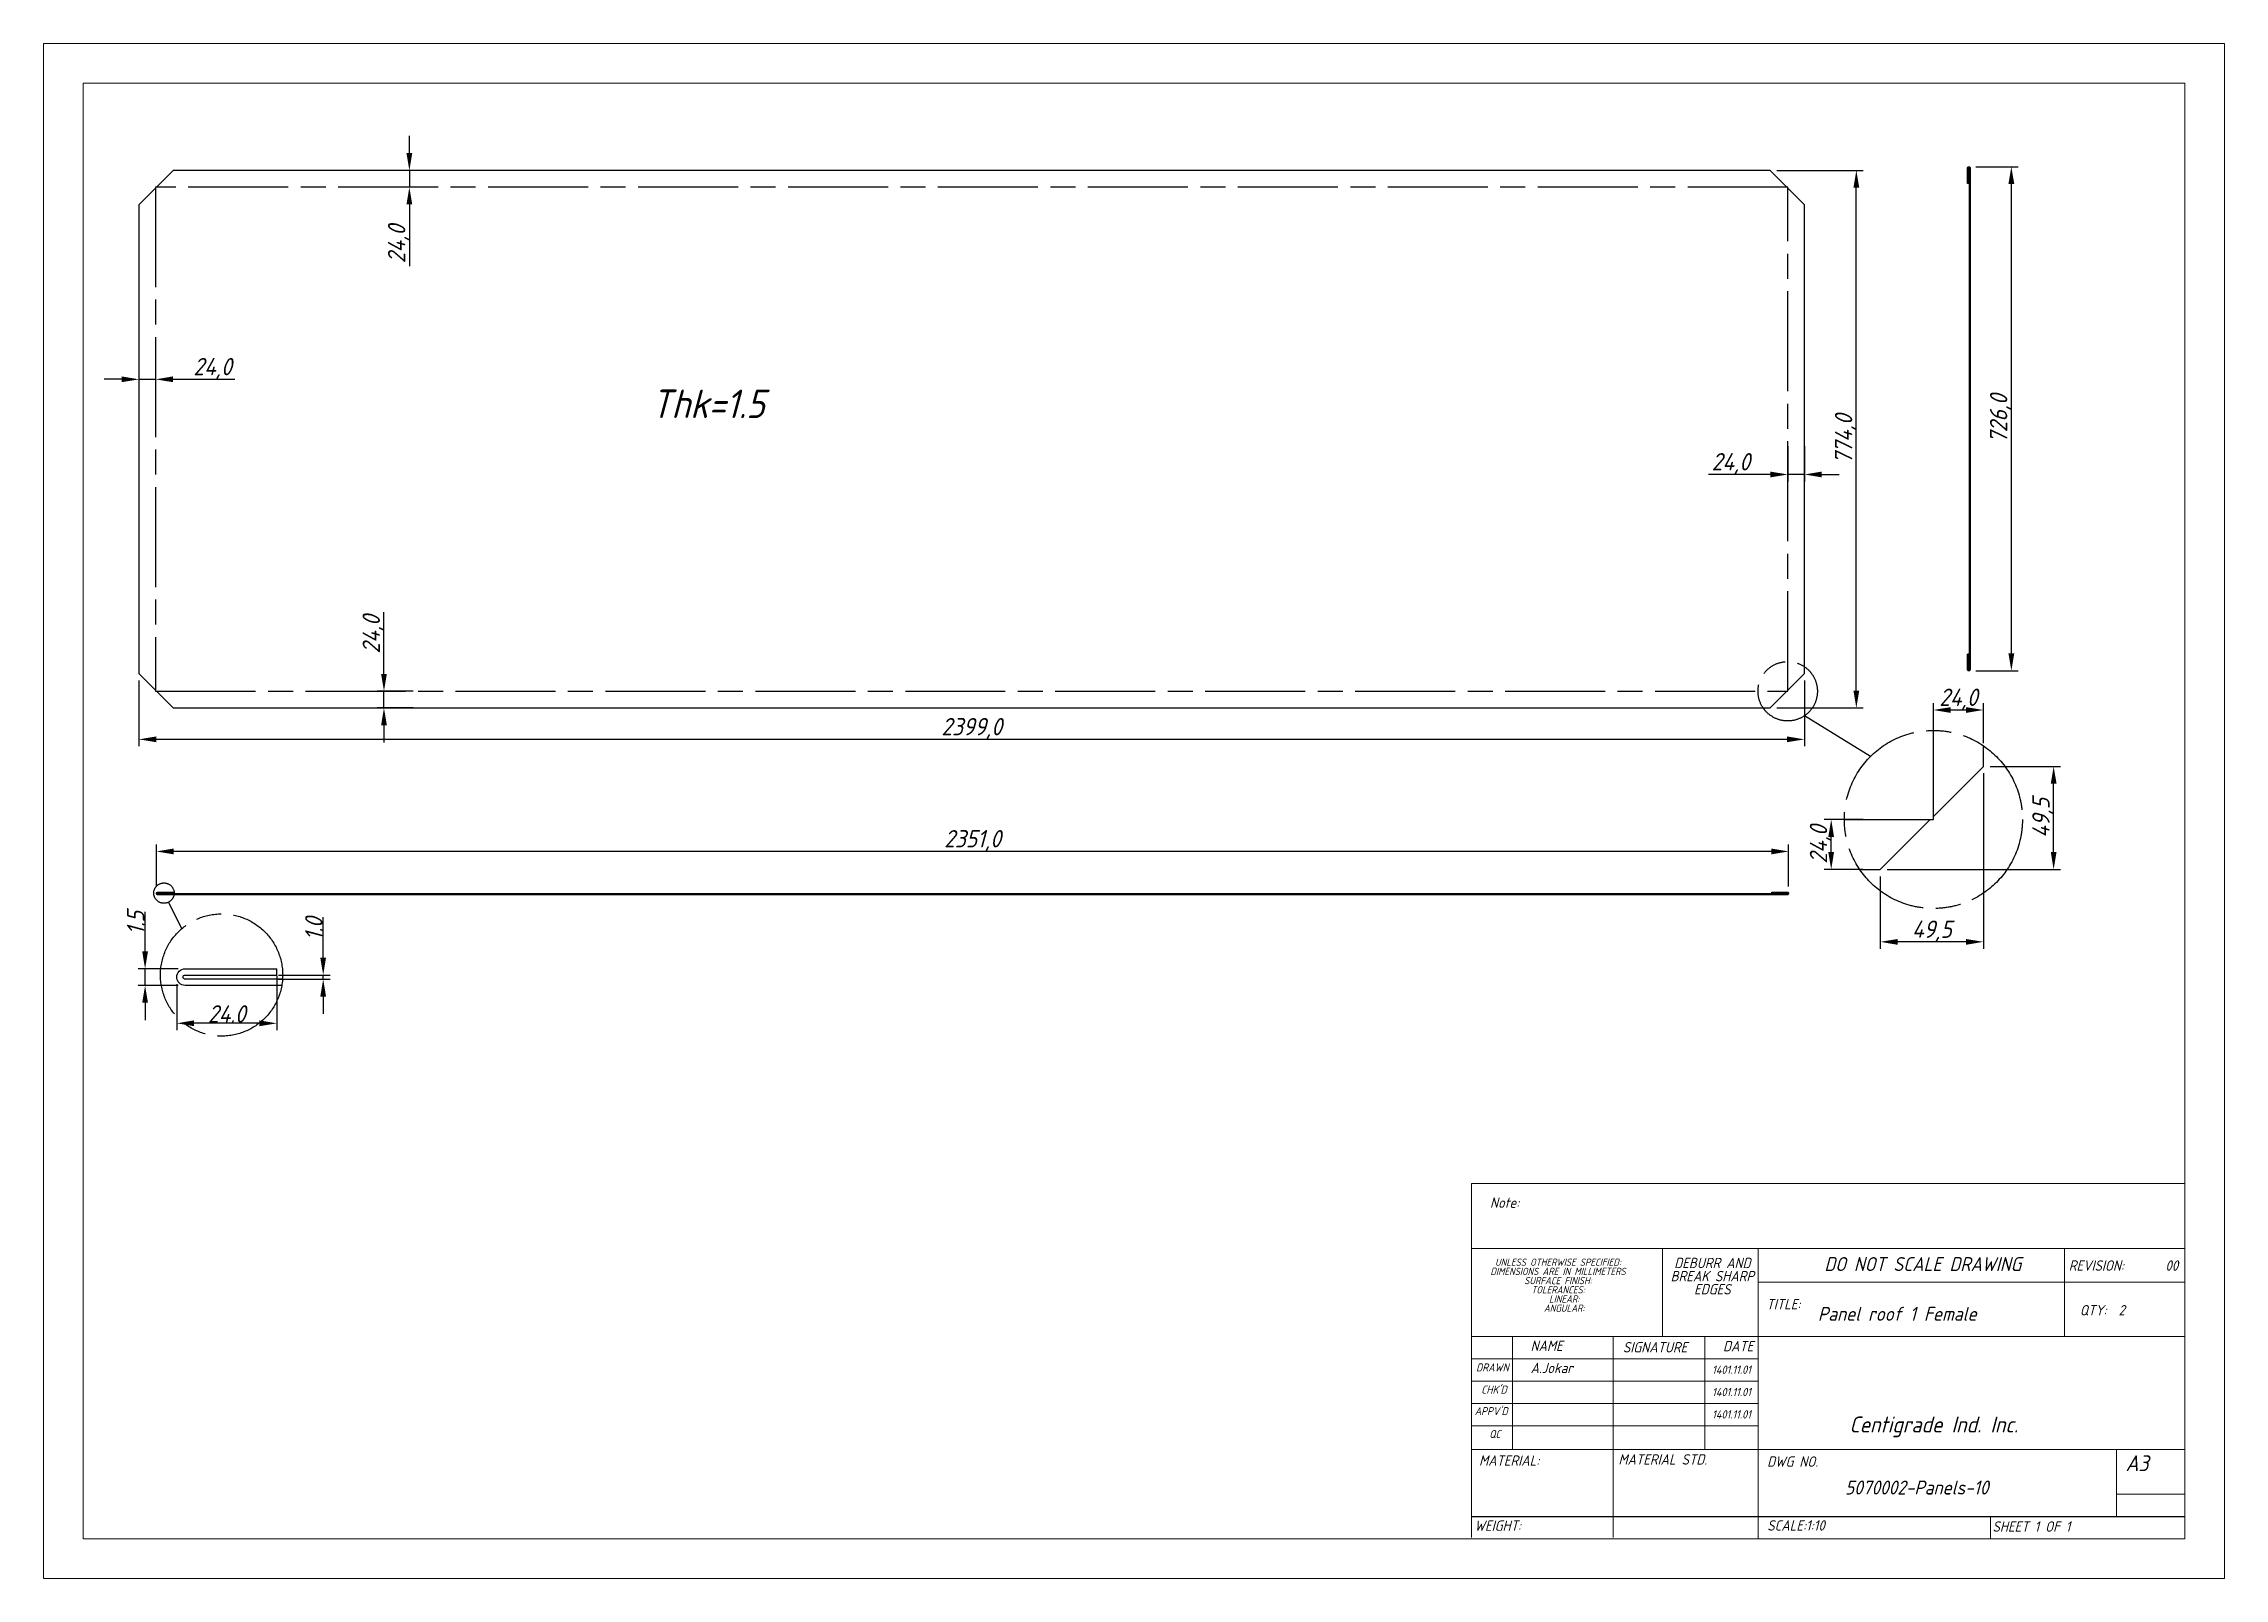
# Model space of a CAD drawing. Header units: inches. Extents: x 18597 to 101525, y -10106 to 51.
# Drawn here: x 47257 to 50398, y -2365 to -155 of the extents above; entities that cross this region are included whole.
import ezdxf

# ---------------------------------------------------------------- set-up
doc = ezdxf.new("R2010")
doc.units = ezdxf.units.IN
doc.header["$LTSCALE"] = 6
doc.header["$MEASUREMENT"] = 0
doc.linetypes.add('ACAD_ISO08W100', pattern=[36, 24, -3, 6, -3])
doc.linetypes.add('SLD-Solid', pattern=[0])
doc.styles.add('GENISO', font='geniso.shx', dxfattribs={"oblique": 15})
doc.dimstyles.new('Scale', dxfattribs={"dimscale": 10, "dimtxt": 2.5, "dimasz": 2.5, "dimexe": 1, "dimexo": 1, "dimgap": 0.1, "dimtad": 1, "dimdec": 1, "dimzin": 0, "dimtxsty": 'GENISO', "dimcen": 2.5, "dimclrd": 1, "dimclre": 1, "dimclrt": 256, "dimadec": 0, "dimazin": 0, "dimtfac": 1, "dimtdec": 1, "dimtmove": 0, "dimatfit": 3, "dimfxl": 1, "dimtzin": 0, "dimlwd": -1, "dimlwe": -1, "dimarcsym": 0})
doc.dimstyles.new('Scale 3', dxfattribs={"dimscale": 10, "dimtxt": 2.5, "dimasz": 2.5, "dimexe": 1, "dimexo": 1, "dimgap": 0.1, "dimtad": 1, "dimdec": 1, "dimlfac": 0.333333, "dimzin": 0, "dimtxsty": 'GENISO', "dimcen": 2.5, "dimclrd": 1, "dimclre": 1, "dimclrt": 256, "dimadec": 0, "dimazin": 0, "dimtfac": 1, "dimtdec": 1, "dimtmove": 0, "dimatfit": 3, "dimfxl": 1, "dimtzin": 0, "dimlwd": -1, "dimlwe": -1, "dimarcsym": 0})

msp = doc.modelspace()

# ---------------------------------------------------------------- texts
at = {"style": 'GENISO', "oblique": 15}
msp.add_text('Thk=1.5', height=40.989, dxfattribs=at).set_placement((48132.18, -693.75))
at = {"attachment_point": 5, "style": 'GENISO'}
for s, insert, char_height in [('Note:', (49361.66, -1823.72), 14.924), ('UNLESS OTHERWISE SPECIFIED:', (49438.58, -1909.46), 10.4468), ('DEBURR AND', (49660.87, -1910.6), 14.924), ('DO NOT SCALE DRAWING', (49964.06, -1912.16), 20.0899), ('REVISION:       00', (50253.09, -1914.29), 14.9239), ('DIMENSIONS ARE IN MILLIMETERS', (49438.58, -1922.71), 10.4468), ('SURFACE FINISH:', (49438.58, -1935.95), 10.4468), ('TOLERANCES:', (49438.58, -1949.2), 10.4468), ('BREAK SHARP', (49660.87, -1929.52), 14.9239), ('EDGES', (49660.87, -1948.44), 14.924), ('ANGULAR:', (49447.52, -1975.69), 10.447), ('LINEAR:', (49447.52, -1962.45), 10.447), ('TITLE:', (49763.29, -1969.82), 14.924), ('Panel roof 1 Female', (49927.25, -1983.81), 20.0899), ('QTY:  2', (50222.64, -1978.62), 14.924), ('NAME', (49422.18, -2029.84), 14.924), ('SIGNATURE', (49578.43, -2031.97), 14.924), ('DATE', (49698.11, -2030.31), 14.924), ('DRAWN', (49344.1, -2061), 11.48), ('A.Jokar', (49429.49, -2061.78), 14.924), ('1401.11.01', (49688.46, -2064.31), 11.939), ("CHK'D", (49346.34, -2092.97), 11.48), ('1401.11.01', (49688.46, -2096.48), 11.939), ("APPV'D", (49342.27, -2123.97), 11.48), ('1401.11.01', (49688.46, -2128.65), 11.939), ('Centigrade Ind. Inc.', (49979.77, -2146.65), 22.9599), ('QC', (49347.74, -2156.9), 11.48), ('MATERIAL:', (49368.19, -2195.18), 14.924), ('MATERIAL STD.', (49589.42, -2193.49), 14.9239), ('DWG NO.', (49776.44, -2196.61), 14.924), ('A3', (50272.59, -2198.98), 22.96), ('5070002-Panels-10', (49955.3, -2233.98), 20.0899), ('WEIGHT:', (49351.78, -2288.91), 14.924), ('SCALE:1:10', (49781.39, -2288.56), 14.924), ('SHEET 1 OF 1', (50120.53, -2290.15), 14.9239)]:
    msp.add_mtext(s, dxfattribs=dict(at, insert=insert, char_height=char_height))

# ---------------------------------------------------------------- blocks, each defined once
blk = doc.blocks.new('*D173')
at = {"color": 1, "transparency": 16777216}
for p, q in [((47747.4, -1062.2), (47747.4, -973.3)), ((47789.5, -1087.2), (47737.4, -1087.2)), ((47747.4, -1111.2), (47747.4, -1087.2)), ((47789.5, -1111.2), (47737.4, -1111.2)), ((47747.4, -1136.2), (47747.4, -1161.2))]:
    blk.add_line(p, q, dxfattribs=at)
for points in [[(47743.3, -1062.2), (47751.6, -1062.2), (47747.4, -1087.2)], [(47743.3, -1136.2), (47751.6, -1136.2), (47747.4, -1111.2)]]:
    blk.add_solid(points, dxfattribs=at)
at = {"layer": 'Defpoints', "color": 0, "transparency": 16777216}
for p in [(47747.4, -1087.2), (47799.5, -1087.2), (47799.5, -1111.2)]:
    blk.add_point(p, dxfattribs=at)
at = {"transparency": 16777216, "insert": (47732, -1005.3), "char_height": 25, "attachment_point": 5, "rotation": 90, "style": 'GENISO'}
blk.add_mtext('24,0', dxfattribs=at)
blk = doc.blocks.new('*D174')
at = {"color": 1, "transparency": 16777216}
for p, q in [((47784, -312.2), (47784, -287.2)), ((47802.8, -337.2), (47774, -337.2)), ((47784, -337.2), (47784, -361.2)), ((47802.8, -361.2), (47774, -361.2)), ((47784, -386.2), (47784, -475.2))]:
    blk.add_line(p, q, dxfattribs=at)
for points in [[(47779.8, -312.2), (47788.2, -312.2), (47784, -337.2)], [(47779.8, -386.2), (47788.2, -386.2), (47784, -361.2)]]:
    blk.add_solid(points, dxfattribs=at)
at = {"layer": 'Defpoints', "color": 0, "transparency": 16777216}
for p in [(47812.8, -337.2), (47784, -361.2), (47812.8, -361.2)]:
    blk.add_point(p, dxfattribs=at)
at = {"transparency": 16777216, "insert": (47768.6, -443.2), "char_height": 25, "attachment_point": 5, "rotation": 90, "style": 'GENISO'}
blk.add_mtext('24,0', dxfattribs=at)
blk = doc.blocks.new('*D175')
at = {"color": 1, "transparency": 16777216}
for p, q in [((49769.5, -734.2), (49769.5, -785)), ((49793.5, -734.2), (49793.5, -785)), ((49744.5, -775), (49655.5, -775)), ((49793.5, -775), (49769.5, -775)), ((49818.5, -775), (49843.5, -775))]:
    blk.add_line(p, q, dxfattribs=at)
for points in [[(49744.5, -770.9), (49744.5, -779.2), (49769.5, -775)], [(49818.5, -770.9), (49818.5, -779.2), (49793.5, -775)]]:
    blk.add_solid(points, dxfattribs=at)
at = {"layer": 'Defpoints', "color": 0, "transparency": 16777216}
for p in [(49769.5, -724.2), (49793.5, -724.2), (49769.5, -775)]:
    blk.add_point(p, dxfattribs=at)
at = {"transparency": 16777216, "insert": (49687.5, -759.6), "char_height": 25, "attachment_point": 5, "style": 'GENISO'}
blk.add_mtext('24,0', dxfattribs=at)
blk = doc.blocks.new('*D176')
at = {"color": 1, "transparency": 16777216}
for p, q in [((47369.5, -638), (47344.5, -638)), ((47394.5, -628.8), (47394.5, -648)), ((47394.5, -638), (47418.5, -638)), ((47418.5, -628.8), (47418.5, -648)), ((47443.5, -638), (47532.4, -638))]:
    blk.add_line(p, q, dxfattribs=at)
for points in [[(47369.5, -633.8), (47369.5, -642.1), (47394.5, -638)], [(47443.5, -633.8), (47443.5, -642.1), (47418.5, -638)]]:
    blk.add_solid(points, dxfattribs=at)
at = {"layer": 'Defpoints', "color": 0, "transparency": 16777216}
for p in [(47394.5, -618.8), (47418.5, -618.8), (47418.5, -638)]:
    blk.add_point(p, dxfattribs=at)
at = {"transparency": 16777216, "insert": (47500.5, -622.6), "char_height": 25, "attachment_point": 5, "style": 'GENISO'}
blk.add_mtext('24,0', dxfattribs=at)
blk = doc.blocks.new('*D177')
at = {"color": 1, "transparency": 16777216}
for p, q in [((49754, -337.2), (49878.3, -337.2)), ((49868.3, -1086.2), (49868.3, -362.2)), ((49754, -1111.2), (49878.3, -1111.2))]:
    blk.add_line(p, q, dxfattribs=at)
for points in [[(49864.1, -362.2), (49872.5, -362.2), (49868.3, -337.2)], [(49864.1, -1086.2), (49872.5, -1086.2), (49868.3, -1111.2)]]:
    blk.add_solid(points, dxfattribs=at)
at = {"layer": 'Defpoints', "color": 0, "transparency": 16777216}
for p in [(49744, -337.2), (49868.3, -337.2), (49744, -1111.2)]:
    blk.add_point(p, dxfattribs=at)
at = {"transparency": 16777216, "insert": (49852.9, -724.2), "char_height": 25, "attachment_point": 5, "rotation": 90, "style": 'GENISO'}
blk.add_mtext('774,0', dxfattribs=at)
blk = doc.blocks.new('*D178')
at = {"color": 1, "transparency": 16777216}
for p, q in [((47394.5, -1071.7), (47394.5, -1166.5)), ((49793.5, -1071.7), (49793.5, -1166.5)), ((49768.5, -1156.5), (47419.5, -1156.5))]:
    blk.add_line(p, q, dxfattribs=at)
for points in [[(47419.5, -1152.3), (47419.5, -1160.6), (47394.5, -1156.5)], [(49768.5, -1152.3), (49768.5, -1160.6), (49793.5, -1156.5)]]:
    blk.add_solid(points, dxfattribs=at)
at = {"layer": 'Defpoints', "color": 0, "transparency": 16777216}
for p in [(47394.5, -1061.7), (49793.5, -1061.7), (47394.5, -1156.5)]:
    blk.add_point(p, dxfattribs=at)
at = {"transparency": 16777216, "insert": (48594, -1141.1), "char_height": 25, "attachment_point": 5, "style": 'GENISO'}
blk.add_mtext('2399,0', dxfattribs=at)
blk = doc.blocks.new('*D179')
at = {"color": 1, "transparency": 16777216}
for p, q in [((50061.3, -1195.4), (50162.5, -1195.4)), ((50152.5, -1318.9), (50152.5, -1220.4)), ((49912.8, -1343.9), (50162.5, -1343.9))]:
    blk.add_line(p, q, dxfattribs=at)
for points in [[(50148.4, -1220.4), (50156.7, -1220.4), (50152.5, -1195.4)], [(50148.4, -1318.9), (50156.7, -1318.9), (50152.5, -1343.9)]]:
    blk.add_solid(points, dxfattribs=at)
at = {"layer": 'Defpoints', "color": 0, "transparency": 16777216}
for p in [(50051.3, -1195.4), (50152.5, -1195.4), (49902.8, -1343.9)]:
    blk.add_point(p, dxfattribs=at)
at = {"transparency": 16777216, "insert": (50137.2, -1269.6), "char_height": 25, "attachment_point": 5, "rotation": 90, "style": 'GENISO'}
blk.add_mtext('49,5', dxfattribs=at)
blk = doc.blocks.new('*D180')
at = {"color": 1, "transparency": 16777216}
for p, q in [((50051.3, -1205.4), (50051.3, -1458.1)), ((49902.8, -1353.9), (49902.8, -1458.1)), ((50026.3, -1448.1), (49927.8, -1448.1))]:
    blk.add_line(p, q, dxfattribs=at)
for points in [[(49927.8, -1444), (49927.8, -1452.3), (49902.8, -1448.1)], [(50026.3, -1444), (50026.3, -1452.3), (50051.3, -1448.1)]]:
    blk.add_solid(points, dxfattribs=at)
at = {"layer": 'Defpoints', "color": 0, "transparency": 16777216}
for p in [(50051.3, -1195.4), (49902.8, -1343.9), (49902.8, -1448.1)]:
    blk.add_point(p, dxfattribs=at)
at = {"transparency": 16777216, "insert": (49977.1, -1432.8), "char_height": 25, "attachment_point": 5, "style": 'GENISO'}
blk.add_mtext('49,5', dxfattribs=at)
blk = doc.blocks.new('*D181')
at = {"color": 1, "transparency": 16777216}
for p, q in [((49979.3, -1162), (49979.3, -1104.2)), ((50004.3, -1114.2), (50026.3, -1114.2)), ((50051.3, -1162), (50051.3, -1104.2))]:
    blk.add_line(p, q, dxfattribs=at)
for points in [[(50004.3, -1110.1), (50004.3, -1118.4), (49979.3, -1114.2)], [(50026.3, -1110.1), (50026.3, -1118.4), (50051.3, -1114.2)]]:
    blk.add_solid(points, dxfattribs=at)
at = {"layer": 'Defpoints', "color": 0, "transparency": 16777216}
for p in [(50051.3, -1114.2), (49979.3, -1172), (50051.3, -1172)]:
    blk.add_point(p, dxfattribs=at)
at = {"transparency": 16777216, "insert": (50015.3, -1098.8), "char_height": 25, "attachment_point": 5, "style": 'GENISO'}
blk.add_mtext('24,0', dxfattribs=at)
blk = doc.blocks.new('*D182')
at = {"color": 1, "transparency": 16777216}
for p, q in [((49878, -1271.9), (49822.1, -1271.9)), ((49832.1, -1318.9), (49832.1, -1296.9)), ((49878, -1343.9), (49822.1, -1343.9))]:
    blk.add_line(p, q, dxfattribs=at)
for points in [[(49827.9, -1296.9), (49836.2, -1296.9), (49832.1, -1271.9)], [(49827.9, -1318.9), (49836.2, -1318.9), (49832.1, -1343.9)]]:
    blk.add_solid(points, dxfattribs=at)
at = {"layer": 'Defpoints', "color": 0, "transparency": 16777216}
for p in [(49832.1, -1271.9), (49888, -1271.9), (49888, -1343.9)]:
    blk.add_point(p, dxfattribs=at)
at = {"transparency": 16777216, "insert": (49816.7, -1307.9), "char_height": 25, "attachment_point": 5, "rotation": 90, "style": 'GENISO'}
blk.add_mtext('24,0', dxfattribs=at)
blk = doc.blocks.new('*D183')
at = {"color": 1, "transparency": 16777216}
for p, q in [((47659.9, -1470.9), (47659.9, -1412.8)), ((47595.5, -1495.9), (47669.9, -1495.9)), ((47595.5, -1501.9), (47669.9, -1501.9)), ((47659.9, -1501.9), (47659.9, -1495.9)), ((47659.9, -1526.9), (47659.9, -1551.9))]:
    blk.add_line(p, q, dxfattribs=at)
for points in [[(47655.7, -1470.9), (47664, -1470.9), (47659.9, -1495.9)], [(47655.7, -1526.9), (47664, -1526.9), (47659.9, -1501.9)]]:
    blk.add_solid(points, dxfattribs=at)
at = {"layer": 'Defpoints', "color": 0, "transparency": 16777216}
for p in [(47585.5, -1495.9), (47585.5, -1501.9), (47659.9, -1495.9)]:
    blk.add_point(p, dxfattribs=at)
at = {"transparency": 16777216, "insert": (47646.4, -1429.4), "char_height": 25, "attachment_point": 5, "rotation": 90, "style": 'GENISO'}
blk.add_mtext('1.0', dxfattribs=at)
blk = doc.blocks.new('*D184')
at = {"color": 1, "transparency": 16777216}
for p, q in [((47593, -1496.9), (47593, -1575.4)), ((47449, -1508.9), (47449, -1575.4)), ((47568, -1565.4), (47474, -1565.4))]:
    blk.add_line(p, q, dxfattribs=at)
for points in [[(47474, -1561.2), (47474, -1569.6), (47449, -1565.4)], [(47568, -1561.2), (47568, -1569.6), (47593, -1565.4)]]:
    blk.add_solid(points, dxfattribs=at)
at = {"layer": 'Defpoints', "color": 0, "transparency": 16777216}
for p in [(47449, -1498.9), (47593, -1486.9), (47449, -1565.4)]:
    blk.add_point(p, dxfattribs=at)
at = {"transparency": 16777216, "insert": (47521, -1551.9), "char_height": 25, "attachment_point": 5, "style": 'GENISO'}
blk.add_mtext('24.0', dxfattribs=at)
blk = doc.blocks.new('*D185')
at = {"color": 1, "transparency": 16777216}
for p, q in [((47403.3, -1461.9), (47403.3, -1404.8)), ((47451, -1486.9), (47393.3, -1486.9)), ((47403.3, -1510.9), (47403.3, -1486.9)), ((47451, -1510.9), (47393.3, -1510.9)), ((47403.3, -1535.9), (47403.3, -1560.9))]:
    blk.add_line(p, q, dxfattribs=at)
for points in [[(47399.2, -1461.9), (47407.5, -1461.9), (47403.3, -1486.9)], [(47399.2, -1535.9), (47407.5, -1535.9), (47403.3, -1510.9)]]:
    blk.add_solid(points, dxfattribs=at)
at = {"layer": 'Defpoints', "color": 0, "transparency": 16777216}
for p in [(47403.3, -1486.9), (47461, -1486.9), (47461, -1510.9)]:
    blk.add_point(p, dxfattribs=at)
at = {"transparency": 16777216, "insert": (47389.8, -1420.8), "char_height": 25, "attachment_point": 5, "rotation": 90, "style": 'GENISO'}
blk.add_mtext('1.5', dxfattribs=at)
blk = doc.blocks.new('*D216')
at = {"color": 1, "transparency": 16777216}
for p, q in [((50040.4, -331.8), (50101.6, -331.8)), ((50091.6, -1032.8), (50091.6, -356.8)), ((50040.4, -1057.8), (50101.6, -1057.8))]:
    blk.add_line(p, q, dxfattribs=at)
for points in [[(50087.4, -356.8), (50095.8, -356.8), (50091.6, -331.8)], [(50087.4, -1032.8), (50095.8, -1032.8), (50091.6, -1057.8)]]:
    blk.add_solid(points, dxfattribs=at)
at = {"layer": 'Defpoints', "color": 0, "transparency": 16777216}
for p in [(50030.4, -331.8), (50091.6, -331.8), (50030.4, -1057.8)]:
    blk.add_point(p, dxfattribs=at)
at = {"transparency": 16777216, "insert": (50076.2, -694.8), "char_height": 25, "attachment_point": 5, "rotation": 90, "style": 'GENISO'}
blk.add_mtext('726,0', dxfattribs=at)
blk = doc.blocks.new('*D217')
at = {"color": 1, "transparency": 16777216}
for p, q in [((47419.7, -1368.4), (47419.7, -1307.9)), ((49745.7, -1317.9), (47444.7, -1317.9)), ((49770.7, -1368.4), (49770.7, -1307.9))]:
    blk.add_line(p, q, dxfattribs=at)
for points in [[(47444.7, -1313.7), (47444.7, -1322.1), (47419.7, -1317.9)], [(49745.7, -1313.7), (49745.7, -1322.1), (49770.7, -1317.9)]]:
    blk.add_solid(points, dxfattribs=at)
at = {"layer": 'Defpoints', "color": 0, "transparency": 16777216}
for p in [(47419.7, -1317.9), (47419.7, -1378.4), (49770.7, -1378.4)]:
    blk.add_point(p, dxfattribs=at)
at = {"transparency": 16777216, "insert": (48595.2, -1302.5), "char_height": 25, "attachment_point": 5, "style": 'GENISO'}
blk.add_mtext('2351,0', dxfattribs=at)

# ---------------------------------------------------------------- dimensions: what is measured, and where the dimension line sits
for base, p1, p2, dimstyle, picture, middle in [((47784, -361.25), (47812.84, -337.25), (47812.84, -361.25), 'Scale', '*D174', (47768.62, -443.23)), ((49868.3, -337.25), (49743.97, -1111.25), (49743.97, -337.25), 'Scale', '*D177', (49852.92, -724.25)), ((50091.61, -331.8), (50030.36, -1057.8), (50030.36, -331.8), 'Scale', '*D216', (50076.23, -694.8)), ((47747.42, -1087.25), (47799.47, -1111.25), (47799.47, -1087.25), 'Scale', '*D173', (47732.04, -1005.26)), ((50152.54, -1195.35), (49902.8, -1343.85), (50051.3, -1195.35), 'Scale 3', '*D179', (50137.17, -1269.6)), ((49832.07, -1271.85), (49888, -1343.85), (49888, -1271.85), 'Scale 3', '*D182', (49816.69, -1307.85))]:
    dim = msp.add_linear_dim(base=base, p1=p1, p2=p2, angle=90, dimstyle=dimstyle)
    dim.commit()
    dim.dimension.update_dxf_attribs({"geometry": picture, "text_midpoint": middle})
for base, p1, p2, dimstyle, picture, middle in [((47418.47, -637.96), (47394.47, -618.83), (47418.47, -618.83), 'Scale', '*D176', (47500.45, -622.58)), ((49769.47, -775.02), (49793.47, -724.25), (49769.47, -724.25), 'Scale', '*D175', (49687.49, -759.65)), ((47394.47, -1156.46), (49793.47, -1061.75), (47394.47, -1061.75), 'Scale', '*D178', (48593.97, -1141.09)), ((50051.3, -1114.22), (49979.3, -1171.99), (50051.3, -1171.99), 'Scale 3', '*D181', (50015.3, -1098.85)), ((49902.8, -1448.14), (50051.3, -1195.35), (49902.8, -1343.85), 'Scale 3', '*D180', (49977.05, -1432.77)), ((47419.74, -1317.89), (49770.74, -1378.4), (47419.74, -1378.4), 'Scale', '*D217', (48595.24, -1302.51))]:
    dim = msp.add_linear_dim(base=base, p1=p1, p2=p2, dimstyle=dimstyle)
    dim.commit()
    dim.dimension.update_dxf_attribs({"geometry": picture, "text_midpoint": middle})
for base, p1, p2, text, picture, middle in [((47403.35, -1486.87), (47461.01, -1510.87), (47461.01, -1486.87), '1.5', '*D185', (47389.85, -1420.83)), ((47659.87, -1495.87), (47585.5, -1501.87), (47585.5, -1495.87), '1.0', '*D183', (47646.37, -1429.36))]:
    dim = msp.add_linear_dim(base=base, p1=p1, p2=p2, angle=90, text=text, dimstyle='Scale 3')
    dim.commit()
    dim.dimension.update_dxf_attribs({"geometry": picture, "text_midpoint": middle})
dim = msp.add_linear_dim(base=(47449.01, -1565.39), p1=(47593.01, -1486.87), p2=(47449.01, -1498.87), text='24.0', dimstyle='Scale 3')
dim.commit()
dim.dimension.update_dxf_attribs({"geometry": '*D184', "text_midpoint": (47521.01, -1551.89)})

# ---------------------------------------------------------------- linework, layer by layer
for p, q in [((47419.97, -361.25), (47443.97, -337.25)), ((49767.97, -361.25), (49743.97, -337.25)), ((47418.47, -362.75), (47394.47, -386.75)), ((49769.47, -362.75), (49793.47, -386.75)), ((50029.86, -355.8), (50028.36, -355.8)), ((50029.86, -1033.8), (50028.36, -1033.8)), ((47418.47, -1085.75), (47394.47, -1061.75)), ((49769.47, -1085.75), (49793.47, -1061.75)), ((47419.97, -1087.25), (47443.97, -1111.25)), ((49767.97, -1087.25), (49743.97, -1111.25)), ((49979.3, -1267.35), (50051.3, -1195.35)), ((49974.8, -1271.85), (49902.8, -1343.85)), ((47443.74, -1377.9), (47443.74, -1376.4)), ((49746.74, -1377.9), (49746.74, -1376.4)), ((47593.01, -1495.87), (47593.01, -1486.87)), ((49313.77, -2275.86), (50341.69, -2275.86))]:
    msp.add_line(p, q)
at = {"linetype": 'ACAD_ISO08W100'}
for p, q in [((49888.65, -1181.15), (49793.47, -1122.62)), ((47456.61, -1430.08), (47437.06, -1391.02))]:
    msp.add_line(p, q, dxfattribs=at)
at = {"color": 7, "linetype": 'SLD-Solid', "lineweight": 0}
for p, q in [((49313.77, -1796.36), (50341.69, -1796.36)), ((49313.77, -1796.36), (49313.77, -1889.82)), ((49313.77, -1889.82), (50341.69, -1889.82)), ((49313.77, -1889.82), (49313.77, -2306.14)), ((49589.29, -1889.82), (49589.29, -2016.61)), ((49727.06, -1889.82), (49727.06, -2308.03)), ((50168.28, -2016.61), (50168.28, -1889.82)), ((50341.69, -1938.07), (49727.06, -1938.07)), ((50341.69, -2016.61), (49313.77, -2016.61)), ((49372.81, -2016.61), (49372.81, -2179.35)), ((49518.07, -2016.61), (49518.07, -2306.14)), ((49649.84, -2016.61), (49649.84, -2179.35)), ((49727.06, -2306.14), (49727.06, -2016.61)), ((49727.06, -2048.78), (49313.77, -2048.78)), ((49727.06, -2080.95), (49313.77, -2080.95)), ((49727.06, -2113.12), (49313.77, -2113.12)), ((49727.06, -2145.29), (49313.77, -2145.29)), ((49392.49, -2179.35), (49313.77, -2179.35)), ((49392.49, -2179.35), (50341.69, -2179.35)), ((50243.29, -2275.86), (50243.29, -2179.35)), ((50341.69, -2243.69), (50243.29, -2243.69)), ((50061.62, -2308.03), (50061.62, -2275.86))]:
    msp.add_line(p, q, dxfattribs=at)
for points in [[(47257.16, -154.53), (50398.46, -154.53), (50398.46, -2364.8), (47257.16, -2364.8)], [(47313.93, -211.3), (50341.69, -211.3), (50341.69, -2308.03), (47313.93, -2308.03)]]:
    msp.add_lwpolyline(points, close=True, dxfattribs=at)
for points in [[(49743.97, -337.25), (47443.97, -337.25)], [(47394.47, -386.75), (47394.47, -1061.75)], [(49793.47, -1061.75), (49793.47, -386.75)], [(47443.97, -1111.25), (49743.97, -1111.25)], [(50051.3, -1195.35), (50051.3, -1165.73)], [(49873.19, -1343.85), (49902.8, -1343.85)]]:
    msp.add_lwpolyline(points)
for points in [[(50028.36, -355.8), (50028.36, -333.8, -0.4142136), (50030.36, -331.8), (50030.36, -331.8, -0.4142136), (50032.36, -333.8), (50032.36, -1055.8, -0.4142136), (50030.36, -1057.8), (50030.36, -1057.8, -0.4142136), (50028.36, -1055.8), (50028.36, -1033.8)], [(50029.11, -355.8), (50029.11, -333.8, -0.4142136), (50030.36, -332.55, -0.4142136), (50031.61, -333.8), (50031.61, -1055.8, -0.4142136), (50030.36, -1057.05, -0.4142136), (50029.11, -1055.8), (50029.11, -1033.8)], [(50029.86, -355.8), (50029.86, -333.8, -0.4142136), (50030.36, -333.3, -0.4142136), (50030.86, -333.8), (50030.86, -1055.8, -0.4142136), (50030.36, -1056.3, -0.4142136), (50029.86, -1055.8), (50029.86, -1033.8)], [(49746.74, -1376.4), (49768.74, -1376.4, -0.4142136), (49770.74, -1378.4), (49770.74, -1378.4, -0.4142136), (49768.74, -1380.4), (47421.74, -1380.4, -0.4142136), (47419.74, -1378.4), (47419.74, -1378.4, -0.4142136), (47421.74, -1376.4), (47443.74, -1376.4)], [(49746.74, -1377.9), (49768.74, -1377.9, -0.4142136), (49769.24, -1378.4, -0.4142136), (49768.74, -1378.9), (47421.74, -1378.9, -0.4142136), (47421.24, -1378.4, -0.4142136), (47421.74, -1377.9), (47443.74, -1377.9)], [(47600.25, -1510.87), (47461.01, -1510.87, -0.4142136), (47449.01, -1498.87), (47449.01, -1498.87, -0.4142136), (47461.01, -1486.87), (47593.01, -1486.87)], [(47601.33, -1501.87), (47461.01, -1501.87, -0.4142136), (47458.01, -1498.87, -0.4142136), (47461.01, -1495.87), (47593.01, -1495.87)]]:
    msp.add_lwpolyline(points, format="xyb")
at = {"linetype": 'ACAD_ISO08W100'}
msp.add_lwpolyline([(49769.47, -361.25), (47418.47, -361.25), (47418.47, -1087.25), (49769.47, -1087.25)], close=True, dxfattribs=at)
msp.add_lwpolyline([(49851.07, -1271.85), (49979.3, -1271.85), (49979.3, -1143.61)], dxfattribs=at)
for centre, radius in [((49769.47, -1087.25), 42.75), ((49979.3, -1271.85), 128.24), ((47430.49, -1377.9), 14.67), ((47513.52, -1495.87), 88.01)]:
    msp.add_circle(centre, radius, dxfattribs=at)

msp.set_redraw_order([(e.dxf.handle, doc.entitydb.next_handle()) for e in msp.query("TEXT MTEXT ATTDEF DIMENSION ARC_DIMENSION")])  # texts and dimensions are drawn at this point

doc.saveas('drawing.dxf')
